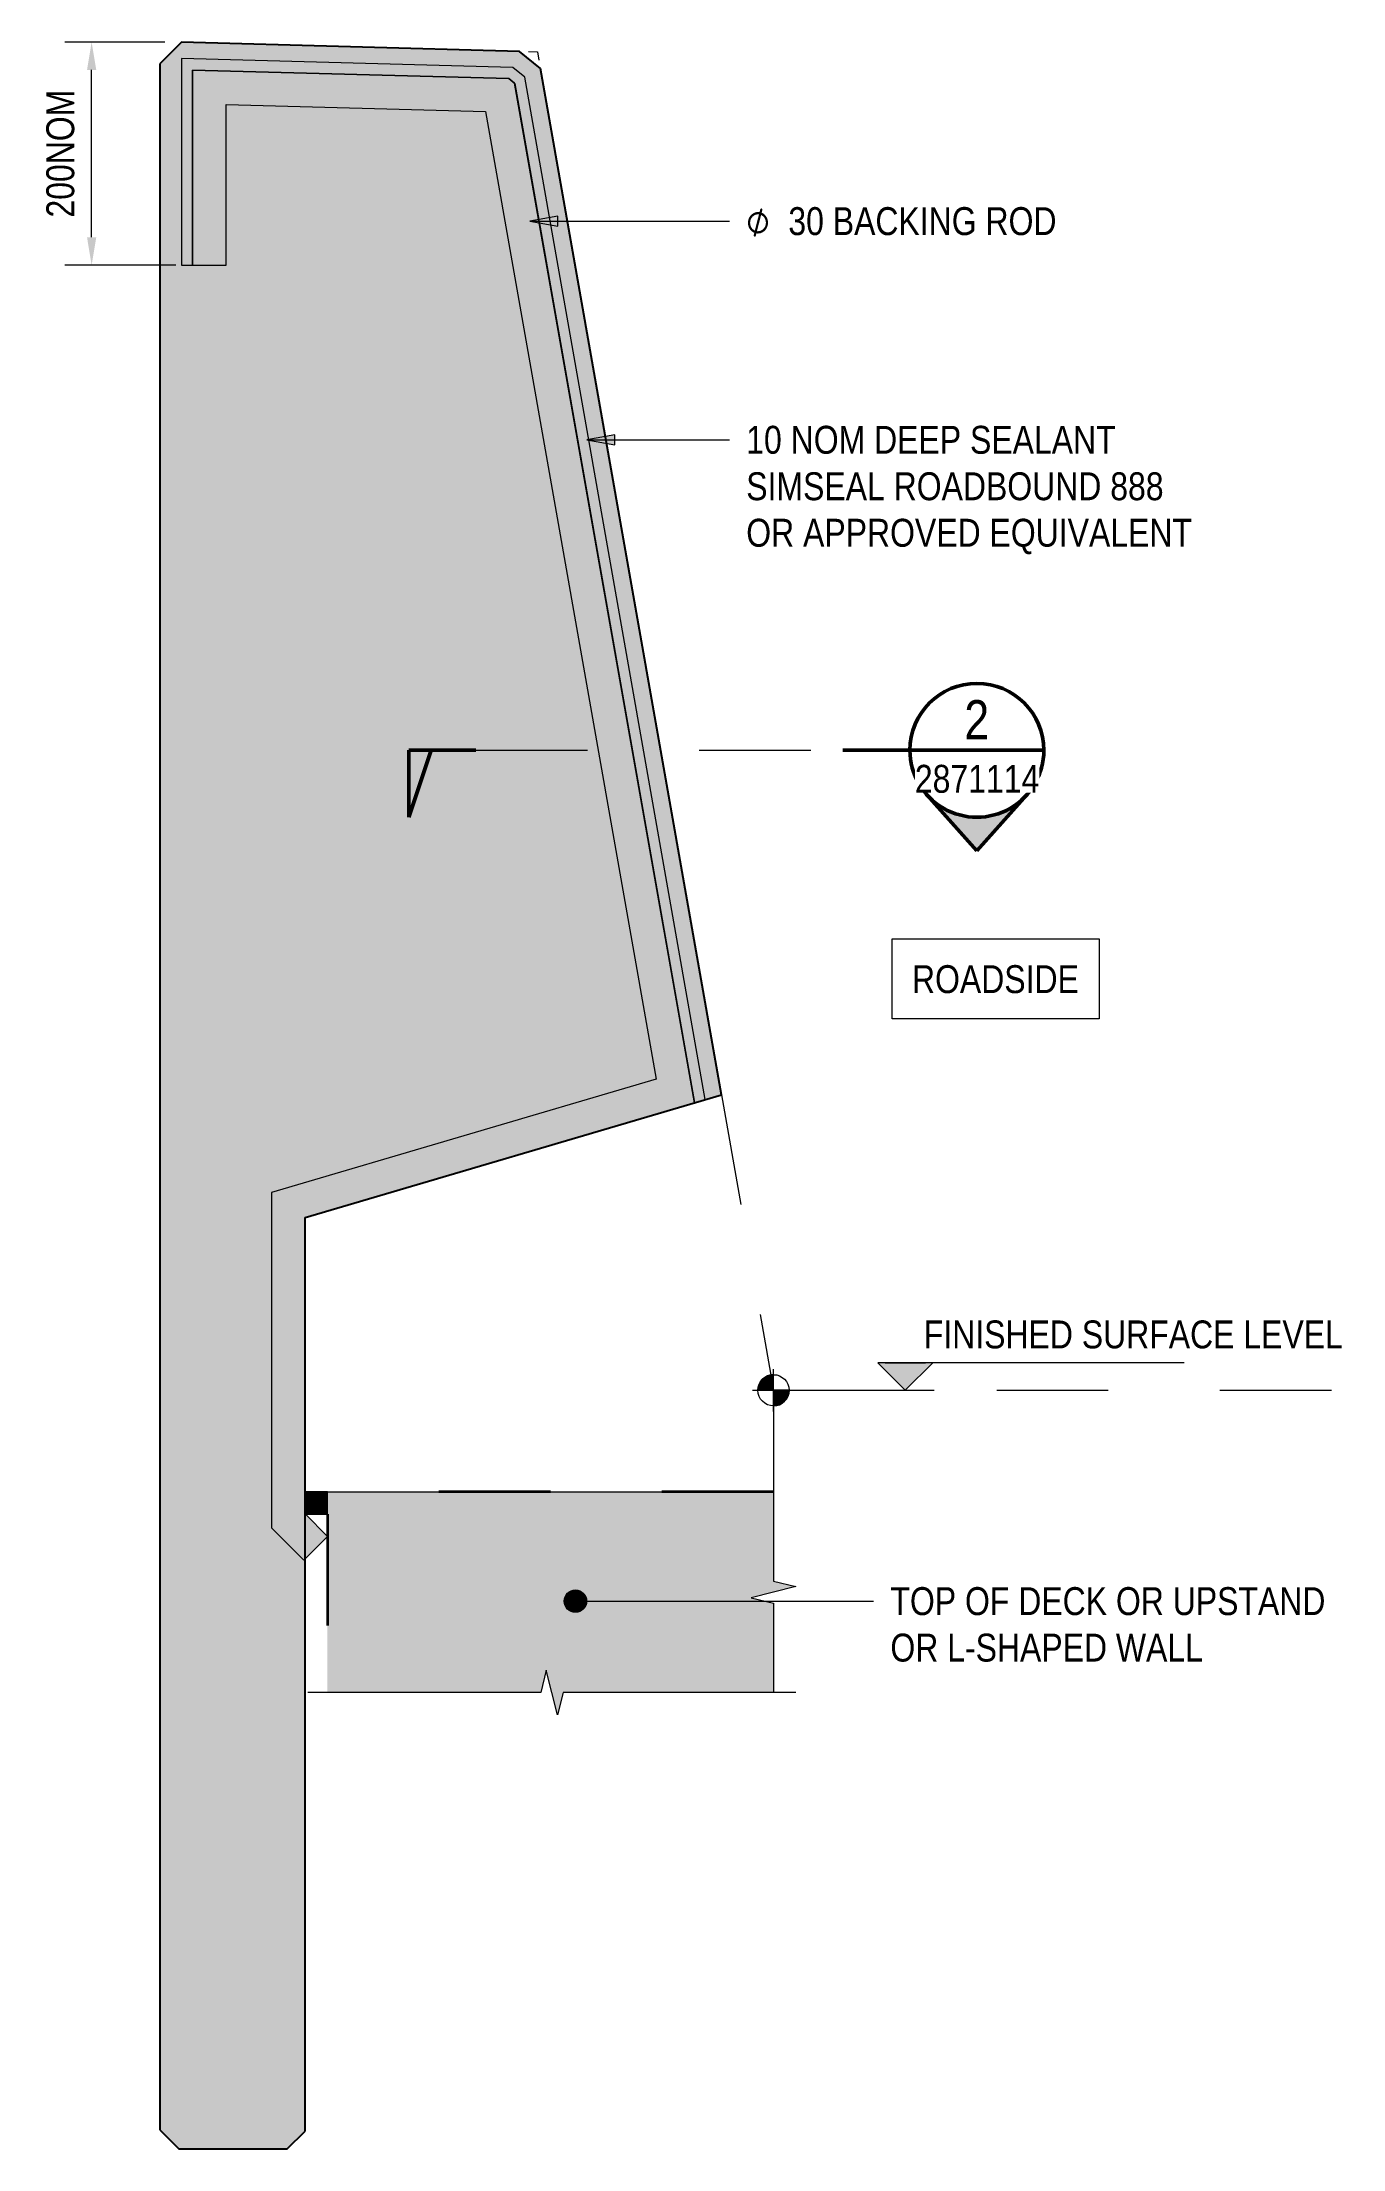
# Model space of a CAD drawing. Header units: metres. Extents: x 0.8 to 15.7, y 1.4 to 7.7.
# Drawn here: x 13.603 to 14.768, y 1.416 to 3.305 of the extents above; entities that cross this region are included whole.
import ezdxf

# ---------------------------------------------------------------- set-up
doc = ezdxf.new("R2010")
doc.units = ezdxf.units.M
doc.linetypes.add('Dot_Section Line', pattern=[0.02, 0, -0.02])
doc.linetypes.add('JacobsDash', pattern=[0.0045, 0.003, -0.0015])
doc.layers.get('Defpoints').update_dxf_attribs({"color": 41})
for name, color, linetype, lineweight in [('D-BDGE', 7, 'Continuous', 13), ('D-BDGE-LINE', 7, 'Continuous', 9), ('D-ENHA-ANNO-TEXT', 7, 'Continuous', 9), ('D-ENHA-GEN-LINE', 7, 'Continuous', 13), ('D-ENHA-TEXT', 7, 'Continuous', 9), ('D-ENHA-TEXT-DIMS', 7, 'Continuous', 9)]:
    doc.layers.add(name, color=color, linetype=linetype, lineweight=lineweight)
doc.styles.add('Arial Narrow_1', font='ARIALN.TTF', dxfattribs={"height": 0.025})
doc.styles.add('Arial Narrow_2', font='ARIALN.TTF', dxfattribs={"height": 0.035})
doc.styles.add('Segoe UI Symbol_1', font='seguisym.ttf', dxfattribs={"height": 0.025})
doc.dimstyles.new('Dimension_Standard_O__mm_', dxfattribs={"dimscale": 0.3048, "dimtxt": 0.025586, "dimasz": 0.082021, "dimexe": 0.07874, "dimexo": 0.049213, "dimgap": 0.049213, "dimtad": 1, "dimdec": 0, "dimlfac": 1000, "dimzin": 0, "dimdsep": 46, "dimtxsty": 'Arial Narrow_1', "dimsah": 1, "dimcen": 0.09, "dimaunit": 1, "dimadec": 4, "dimazin": 0, "dimtfac": 1, "dimtdec": 4, "dimtix": 1, "dimtmove": 0, "dimatfit": 3, "dimfxl": 1, "dimtvp": 1, "dimtfill": 1, "dimtolj": 1, "dimtzin": 0, "dimlwd": 18, "dimlwe": 18, "dimarcsym": 2})

msp = doc.modelspace()

# ---------------------------------------------------------------- texts
at = {"layer": 'D-ENHA-GEN-LINE', "insert": (14.3926508, 2.1587817), "char_height": 0.025, "attachment_point": 1, "style": 'Arial Narrow_1', "bg_fill": 3, "box_fill_scale": 1, "bg_fill_color": 256, "bg_fill_true_color": 13158600, "bg_fill_transparency": 0}
msp.add_mtext('FINISHED SURFACE LEVEL', dxfattribs=at)
at = {"layer": 'D-ENHA-TEXT', "char_height": 0.025, "attachment_point": 1, "bg_fill": 3, "box_fill_scale": 1, "bg_fill_color": 256, "bg_fill_true_color": 13158600, "bg_fill_transparency": 0}
for s, insert, style in [('\\fSegoe UI Symbol|b0|i0|c254|p34|;⌀', (14.2335612, 3.1568936), 'Segoe UI Symbol_1'), ('10 NOM DEEP SEALANT ', (14.2335612, 2.9608623), 'Arial Narrow_1'), ('SIMSEAL ROADBOUND 888 ', (14.2335612, 2.9191904), 'Arial Narrow_1'), ('OR APPROVED EQUIVALENT', (14.2335612, 2.8775186), 'Arial Narrow_1'), ('TOP OF DECK OR UPSTAND ', (14.3627211, 1.9196633), 'Arial Narrow_1'), ('OR L-SHAPED WALL', (14.3627211, 1.8779914), 'Arial Narrow_1')]:
    msp.add_mtext(s, dxfattribs=dict(at, insert=insert, style=style))

# ---------------------------------------------------------------- blocks, each defined once
blk = doc.blocks.new('CS_DET_BreakLine_ViewScale1 - CS_Std BreakLine-5691786-DRG-2871114 - SECTION 1')
at = {"layer": 'D-BDGE-LINE', "lineweight": 18}
for p, q in [((0.085, 0.02), (0.08, 0)), ((0.095, -0.02), (0.085, 0.02)), ((0.08, 0), (0, 0)), ((0.1, 0), (0.095, -0.02)), ((0.2, 0), (0.1, 0))]:
    blk.add_line(p, q, dxfattribs=at)
blk = doc.blocks.new('CS_DET_BreakLine_ViewScale1 - CS_Std BreakLine-6387292-DRG-2871114 - SECTION 1')
at = {"layer": 'D-BDGE-LINE', "lineweight": 18}
for p, q in [((0.1937, 0.02), (0.1887, 0)), ((0.2037, -0.02), (0.1937, 0.02)), ((0.1887, 0), (-0.02, 0)), ((0.2087, 0), (0.2037, -0.02)), ((0.4173, 0), (0.2087, 0))]:
    blk.add_line(p, q, dxfattribs=at)
blk = doc.blocks.new('CS_SYMB_SETOUT POINT - 5mm-5523154-DRG-2871114 - SECTION 1')
at = {"layer": 'D-ENHA-GEN-LINE', "lineweight": 9}
h = blk.add_hatch(color=256, dxfattribs=at)
edge = h.paths.add_edge_path()
edge.add_line((0, 0.0014), (0, 0))
edge.add_line((0, 0), (-0.0014, 0))
edge.add_arc((0, 0), 0.0014, 90, 180, ccw=False)
h = blk.add_hatch(color=256, dxfattribs=at)
edge = h.paths.add_edge_path()
edge.add_line((0, -0.0014), (0, 0))
edge.add_line((0, 0), (0.0014, 0))
edge.add_arc((0, 0), 0.0014, 270, 360, ccw=False)
for p, q in [((0, -0.0019), (0, 0.0019)), ((-0.0019, 0), (0.0019, 0)), ((-0.0014, 0), (0, 0)), ((0, 0), (0, 0.0014)), ((0.0014, 0), (0, 0)), ((0, 0), (0, -0.0014))]:
    blk.add_line(p, q, dxfattribs=at)
blk.add_circle((0, 0), 0.0014, dxfattribs=at)
for start, end in [(90, 180), (270, 360)]:
    blk.add_arc((0, 0), 0.0014, start, end, dxfattribs=at)
blk = doc.blocks.new('SYM_ANO_Level - FINISHED LEVEL 2-5691598-DRG-2871114 - SECTION 1')
at = {"layer": 'D-ENHA-GEN-LINE', "lineweight": 9}
blk.add_hatch(color=256, dxfattribs=at).paths.add_polyline_path([(0, 0), (0.00247, -0.00247), (-0.00247, -0.00247)])
for p, q in [((0.00241, 0), (-0.00259, 0)), ((0, 0), (-0.00247, -0.00247)), ((0.00247, -0.00247), (0, 0)), ((-0.025, -0.00247), (0.00241, -0.00247)), ((-0.00247, -0.00247), (0.00247, -0.00247)), ((0.0018, -0.00247), (-0.0018, -0.00247))]:
    blk.add_line(p, q, dxfattribs=at)
blk = doc.blocks.new('Drafting View - sectionTail-4870194-DRG-2871114 - SECTION 1')
at = {"layer": 'D-ENHA-ANNO-TEXT'}
blk.add_hatch(color=256, dxfattribs=at).paths.add_polyline_path([(-0.006, 0.006), (-0.004, 0), (-0.006, 0)])
at = {"layer": 'D-ENHA-ANNO-TEXT', "lineweight": 50}
for p, q in [((-0.006, 0.006), (-0.006, 0)), ((-0.004, 0), (-0.006, 0.006)), ((-0.006, 0), (-0.004, 0)), ((-0.006, 0), (0, 0))]:
    blk.add_line(p, q, dxfattribs=at)
blk = doc.blocks.new('Drafting View - SectionHead-4898858-DRG-2871114 - SECTION 1')
at = {"layer": 'D-ENHA-ANNO-TEXT'}
h = blk.add_hatch(color=256, dxfattribs=at)
edge = h.paths.add_edge_path()
edge.add_line((-0.002, 0.009), (0.00247, 0.004))
edge.add_arc((-0.002, 0), 0.006, 41.8277, 138.1723)
edge.add_line((-0.00647, 0.004), (-0.002, 0.009))
at = {"layer": 'D-ENHA-ANNO-TEXT', "lineweight": 50}
for p, q in [((-0.002, 0.009), (-0.00647, 0.004)), ((0.00247, 0.004), (-0.002, 0.009)), ((0.004, 0), (0.01, 0))]:
    blk.add_line(p, q, dxfattribs=at)
for start, end in [(360, 180), (180, 360)]:
    blk.add_arc((-0.002, 0), 0.006, start, end, dxfattribs=at)
blk = doc.blocks.new('DIMBLOCK45-DRG-2871114 - SECTION 1')
at = {"layer": 'D-ENHA-TEXT-DIMS', "color": 0, "lineweight": 18, "transparency": 16777216}
for p, q in [((13.7125, 3.3049), (13.623, 3.3049)), ((13.647, 3.1299), (13.647, 3.2799)), ((13.7225, 3.1049), (13.623, 3.1049))]:
    blk.add_line(p, q, dxfattribs=at)
at = {"layer": 'D-ENHA-TEXT-DIMS', "color": 0, "transparency": 16777216}
for points in [[(13.6429, 3.2799), (13.6512, 3.2799), (13.647, 3.3049)], [(13.6429, 3.1299), (13.6512, 3.1299), (13.647, 3.1049)]]:
    blk.add_solid(points, dxfattribs=at)
at = {"layer": 'Defpoints', "color": 0, "transparency": 16777216}
for p in [(13.647, 3.3049), (13.7275, 3.3049), (13.7375, 3.1049)]:
    blk.add_point(p, dxfattribs=at)
at = {"layer": 'D-ENHA-TEXT-DIMS', "color": 0, "lineweight": 18, "transparency": 16777216, "insert": (13.6191, 3.2049), "char_height": 0.025, "width": 0.147179, "attachment_point": 5, "rotation": 90, "style": 'Arial Narrow_1', "bg_fill": 3, "box_fill_scale": 1.1, "bg_fill_color": 256, "bg_fill_true_color": 13158600, "bg_fill_transparency": 0}
blk.add_mtext('\\A1;200NOM', dxfattribs=at)

# ---------------------------------------------------------------- hatches: boundary and pattern name
at = {"layer": 'D-BDGE-LINE', "true_color": 0xffffff}
for points in [[(13.8222367, 1.416092), (13.8382029, 1.4320583), (13.8382029, 2.2511937), (14.2113381, 2.3611937), (14.0491173, 3.2811937), (14.0305343, 3.2966146), (13.7275187, 3.3048718), (13.7082029, 3.285556), (13.7082029, 1.4330715), (13.7251824, 1.416092)], [(14.0643806, 1.8051937), (14.0693806, 1.8251937), (14.2580446, 1.8251937), (14.2580446, 1.9051937), (14.2380446, 1.9101937), (14.2772953, 1.9200063), (14.2772953, 1.920381), (14.2580446, 1.9251937), (14.2580446, 2.0051937), (13.8583121, 2.0051937), (13.8583121, 1.8251937), (14.0493806, 1.8251937), (14.0543806, 1.8451937), (14.0593806, 1.8251937)]]:
    msp.add_hatch(color=7, dxfattribs=at).paths.add_polyline_path(points)
at = {"layer": 'D-BDGE-LINE'}
msp.add_hatch(color=256, dxfattribs=at).paths.add_polyline_path([(13.8583121, 1.9851937), (13.8583121, 2.0051937), (13.8383121, 2.0051937), (13.8383121, 1.9851937)])
at = {"layer": 'D-BDGE-LINE', "true_color": 0xd8d8d8}
msp.add_hatch(color=254, dxfattribs=at).paths.add_polyline_path([(13.8382029, 1.9450845), (13.8583121, 1.9651937), (13.8382029, 1.9853028), (13.8382029, 1.9728764)])
at = {"layer": 'D-ENHA-TEXT'}
for points in [[(14.0397913, 3.1443936), (14.0647913, 3.1399854), (14.0647913, 3.1488017)], [(14.0907902, 2.9483623), (14.1157902, 2.9439541), (14.1157902, 2.9527705)]]:
    msp.add_hatch(color=256, dxfattribs=at).paths.add_polyline_path(points)
h = msp.add_hatch(color=256, dxfattribs=at)
edge = h.paths.add_edge_path()
edge.add_arc((14.0804988, 1.9071633), 0.01, 0, 360)

# ---------------------------------------------------------------- linework, layer by layer
at = {"layer": 'D-BDGE', "lineweight": 25}
for p, q in [((13.7275187, 3.3048718), (13.7082029, 3.285556)), ((14.0305343, 3.2966146), (13.7275187, 3.3048718)), ((14.0491173, 3.2811937), (14.0305343, 3.2966146)), ((13.7082029, 3.285556), (13.7082029, 1.4330715)), ((14.2113381, 2.3611937), (14.0491173, 3.2811937)), ((13.8382029, 2.2511937), (14.2113381, 2.3611937)), ((13.8382029, 1.4320583), (13.8382029, 2.2511937)), ((13.7082029, 1.4330715), (13.7251824, 1.416092)), ((13.8222367, 1.416092), (13.8382029, 1.4320583)), ((13.7251824, 1.416092), (13.8222367, 1.416092))]:
    msp.add_line(p, q, dxfattribs=at)
at = {"layer": 'D-BDGE', "lineweight": 18}
for p, q in [((14.0245487, 3.282054), (13.7275187, 3.290148)), ((13.7275187, 3.290148), (13.7275187, 3.1048718)), ((13.7375187, 3.1048718), (13.7375187, 3.2798718)), ((13.7375187, 3.2798718), (14.0208423, 3.2721512)), ((14.0208423, 3.2721512), (13.7375187, 3.2798718)), ((13.7375187, 3.2798718), (13.7375187, 3.1048718)), ((14.0208423, 3.2721512), (14.0261244, 3.2678003)), ((14.0259439, 3.267949), (14.0208423, 3.2721512)), ((14.0351173, 3.2733485), (14.0245487, 3.282054)), ((14.1870898, 2.3540453), (14.0259439, 3.267949)), ((14.0261244, 3.2678003), (14.1872364, 2.3540885)), ((14.1967149, 2.3568828), (14.0351173, 3.2733485)), ((13.7675187, 3.1048718), (13.7675187, 3.2490431)), ((13.7675187, 3.2490431), (13.9999314, 3.2427099)), ((13.9999314, 3.2427099), (14.1528898, 2.3752396)), ((13.7275187, 3.1048718), (13.7375187, 3.1048718)), ((13.7375187, 3.1048718), (13.7675187, 3.1048718)), ((14.1528898, 2.3752396), (13.8082029, 2.2736261)), ((13.8382029, 2.2511937), (14.1870898, 2.3540453)), ((13.8082029, 2.2736261), (13.8082029, 1.9728764)), ((13.8382029, 1.9853028), (13.8382029, 2.2511937)), ((13.8583121, 2.0051937), (13.8383121, 2.0051937)), ((13.8383121, 2.0051937), (13.8383121, 1.9851937)), ((13.8383121, 1.9851937), (13.8383121, 2.0051937)), ((13.8583121, 1.9851937), (13.8583121, 2.0051937)), ((13.8583121, 1.9651937), (13.8382029, 1.9853028)), ((13.8383121, 1.9851937), (13.8583121, 1.9851937)), ((13.8583121, 1.9851937), (13.8383121, 1.9851937)), ((13.8082029, 1.9728764), (13.8370989, 1.9439805)), ((13.8370989, 1.9439805), (13.8583121, 1.9651937))]:
    msp.add_line(p, q, dxfattribs=at)
at = {"layer": 'D-BDGE', "lineweight": 9}
for p, q in [((14.0385172, 3.29641), (14.0464562, 3.2961937)), ((14.0464562, 3.2961937), (14.0477795, 3.2887109)), ((14.1872364, 2.3540885), (14.1967149, 2.3568828))]:
    msp.add_line(p, q, dxfattribs=at)
at = {"layer": 'D-BDGE', "color": 8, "linetype": 'JacobsDash', "lineweight": 18, "true_color": 0x808080}
for p, q in [((14.2113381, 2.3611937), (14.2579825, 2.0961684)), ((14.2579825, 2.0961684), (14.7580249, 2.0961684)), ((14.2580446, 2.0961937), (14.2580446, 2.0251937)), ((13.8583121, 2.0051937), (14.2580446, 2.0051937))]:
    msp.add_line(p, q, dxfattribs=at)
at = {"layer": 'D-BDGE', "linetype": 'JacobsDash', "lineweight": 35}
for p, q in [((14.2580446, 2.0051937), (13.8583121, 2.0051937)), ((13.8583121, 1.9851937), (13.8583121, 1.8251937)), ((14.2772953, 1.9200063), (14.2772953, 1.920381))]:
    msp.add_line(p, q, dxfattribs=at)
at = {"layer": 'D-ENHA-ANNO-TEXT', "color": 7, "linetype": 'Dot_Section Line', "true_color": 0xffffff}
msp.add_line((13.9913402, 2.6699542), (14.4201983, 2.6699542), dxfattribs=at)
at = {"layer": 'D-ENHA-ANNO-TEXT', "lineweight": 50}
msp.add_line((14.3801983, 2.6699542), (14.5001983, 2.6699542), dxfattribs=at)
at = {"layer": 'D-ENHA-TEXT'}
for p, q in [((14.0647913, 3.1488017), (14.0397913, 3.1443936)), ((14.0397913, 3.1443936), (14.0647913, 3.1399854)), ((14.0397913, 3.1443936), (14.2185612, 3.1443936)), ((14.0647913, 3.1399854), (14.0647913, 3.1488017)), ((14.1157902, 2.9527705), (14.0907902, 2.9483623)), ((14.0907902, 2.9483623), (14.1157902, 2.9439541)), ((14.0907902, 2.9483623), (14.2185612, 2.9483623)), ((14.1157902, 2.9439541), (14.1157902, 2.9527705)), ((14.0804988, 1.9071633), (14.3477211, 1.9071633))]:
    msp.add_line(p, q, dxfattribs=at)
at = {"layer": 'D-ENHA-TEXT', "lineweight": 18, "flags": 128}
msp.add_lwpolyline([(14.3644095, 2.5010235), (14.5497533, 2.5010235), (14.5497533, 2.4293235), (14.3644095, 2.4293235)], close=True, dxfattribs=at)
at = {"layer": 'D-ENHA-TEXT'}
msp.add_circle((14.0804988, 1.9071633), 0.01, dxfattribs=at)

# ---------------------------------------------------------------- block references
at = {"layer": 'D-BDGE-LINE', "rotation": 89.99999999999984}
msp.add_blockref('CS_DET_BreakLine_ViewScale1 - CS_Std BreakLine-5691786-DRG-2871114 - SECTION 1', (14.2580446, 1.8251937), dxfattribs=at)
at = {"layer": 'D-BDGE-LINE'}
msp.add_blockref('CS_DET_BreakLine_ViewScale1 - CS_Std BreakLine-6387292-DRG-2871114 - SECTION 1', (13.8607165, 1.8251937), dxfattribs=at)
at = {"layer": 'D-ENHA-ANNO-TEXT', "lineweight": 50, "xscale": 9.999999999999996, "yscale": 9.999999999999996, "zscale": 9.999999999999996, "rotation": 180}
msp.add_blockref('Drafting View - SectionHead-4898858-DRG-2871114 - SECTION 1', (14.4201983, 2.6699542), dxfattribs=at)
at = {"layer": 'D-ENHA-ANNO-TEXT', "lineweight": 50, "extrusion": (0, 0, -1), "xscale": 9.999999999999996, "yscale": 9.999999999999996, "zscale": 9.999999999999996, "rotation": 180}
msp.add_blockref('Drafting View - sectionTail-4870194-DRG-2871114 - SECTION 1', (-13.9913402, 2.6699542), dxfattribs=at)
at = {"layer": 'D-ENHA-GEN-LINE', "lineweight": 9, "xscale": 10, "yscale": 10, "zscale": 10, "rotation": 180}
msp.add_blockref('SYM_ANO_Level - FINISHED LEVEL 2-5691598-DRG-2871114 - SECTION 1', (14.3760807, 2.0961684), dxfattribs=at)
at = {"layer": 'D-ENHA-GEN-LINE', "lineweight": 9, "xscale": 10, "yscale": 10, "zscale": 10}
msp.add_blockref('CS_SYMB_SETOUT POINT - 5mm-5523154-DRG-2871114 - SECTION 1', (14.2580446, 2.0961937), dxfattribs=at)

msp.set_redraw_order([(e.dxf.handle, doc.entitydb.next_handle()) for e in msp.query("TEXT MTEXT ATTDEF DIMENSION ARC_DIMENSION")])  # texts and dimensions are drawn at this point

# ---------------------------------------------------------------- next in the draw order: texts
at = {"layer": 'D-ENHA-ANNO-TEXT', "insert": (14.4289441, 2.7149237), "char_height": 0.035, "attachment_point": 1, "style": 'Arial Narrow_2', "bg_fill": 3, "box_fill_scale": 1, "bg_fill_color": 256, "bg_fill_transparency": 0}
msp.add_mtext('2', dxfattribs=at)
at = {"layer": 'D-ENHA-ANNO-TEXT', "insert": (14.3846441, 2.6569175), "char_height": 0.025, "attachment_point": 1, "style": 'Arial Narrow_1', "bg_fill": 3, "box_fill_scale": 1, "bg_fill_color": 256, "bg_fill_true_color": 13158600, "bg_fill_transparency": 0}
msp.add_mtext('2871114', dxfattribs=at)
at = {"layer": 'D-ENHA-TEXT', "insert": (14.2633268, 3.1568936), "char_height": 0.025, "attachment_point": 1, "style": 'Arial Narrow_1', "bg_fill": 3, "box_fill_scale": 1, "bg_fill_color": 256, "bg_fill_true_color": 13158600, "bg_fill_transparency": 0}
msp.add_mtext(' 30 BACKING ROD', dxfattribs=at)
at = {"layer": 'D-ENHA-TEXT', "lineweight": 18, "insert": (14.3820554, 2.4772892), "char_height": 0.025, "attachment_point": 1, "style": 'Arial Narrow_1', "bg_fill": 3, "box_fill_scale": 1, "bg_fill_color": 256, "bg_fill_true_color": 13158600, "bg_fill_transparency": 0}
msp.add_mtext('ROADSIDE', dxfattribs=at)

# ---------------------------------------------------------------- next in the draw order: dimensions: what is measured, and where the dimension line sits
at = {"layer": 'D-ENHA-TEXT-DIMS', "lineweight": 18}
dim = msp.add_linear_dim(base=(13.647034, 3.3048718), p1=(13.7375187, 3.1048718), p2=(13.7275187, 3.3048718), angle=90, dimstyle='Dimension_Standard_O__mm_', override={"dimpost": '<>NOM', "dimfxl": 0.20025}, dxfattribs=at)
dim.commit()
dim.dimension.update_dxf_attribs({"geometry": 'DIMBLOCK45-DRG-2871114 - SECTION 1', "text_midpoint": (13.6190992, 3.2048718)})

doc.saveas('drawing.dxf')
